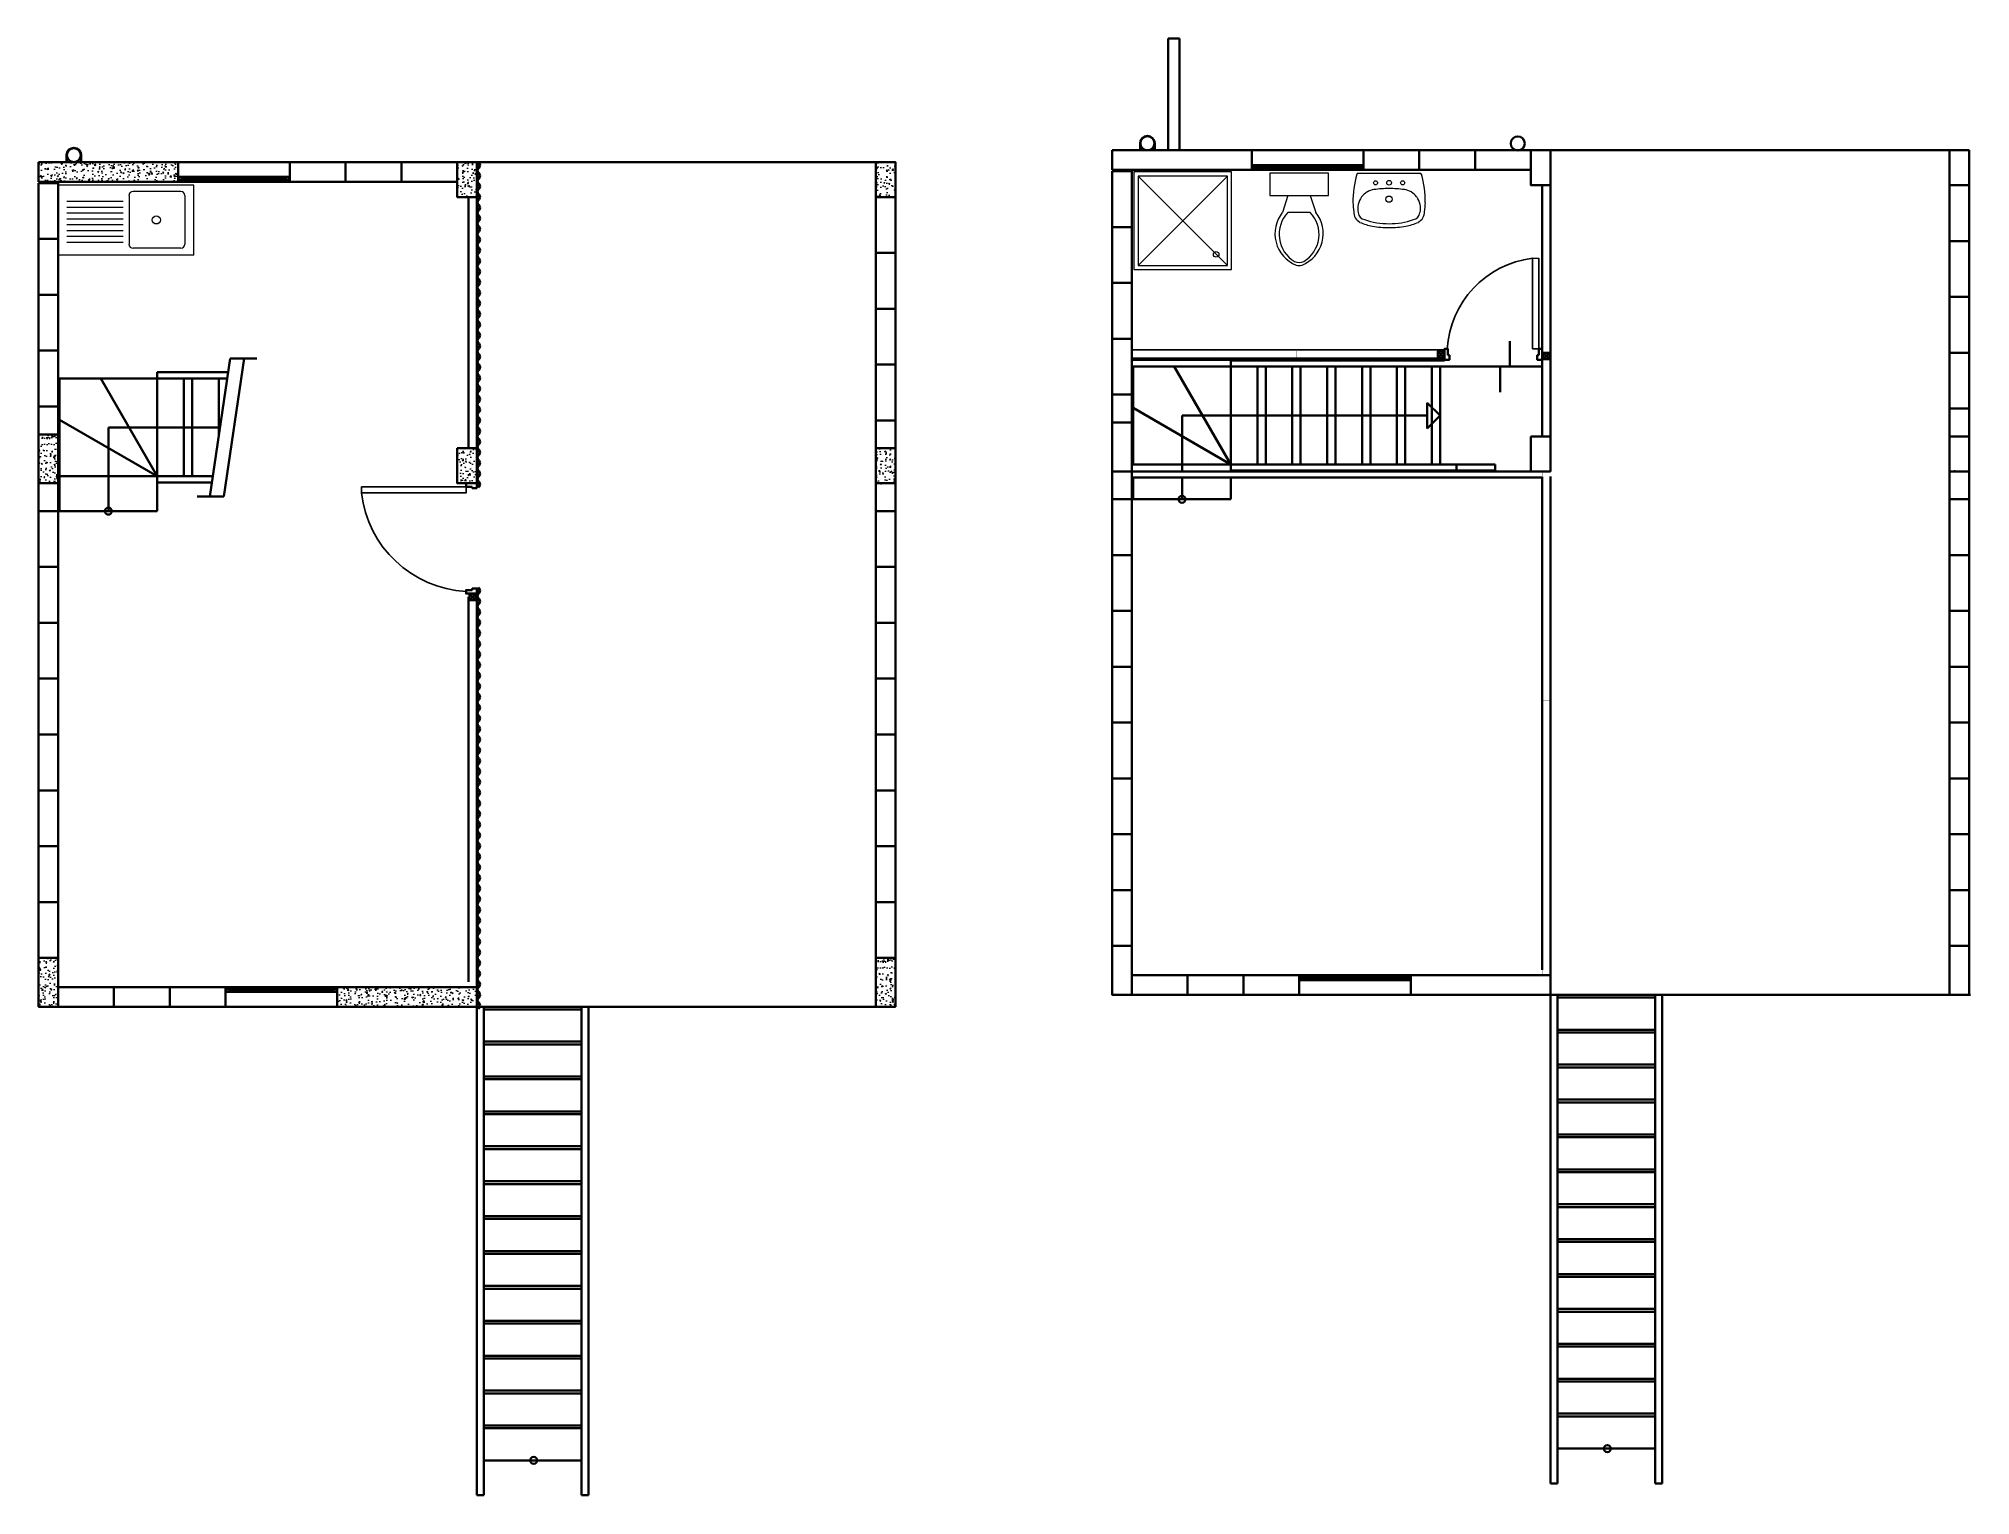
# Model space of a CAD drawing. Header units: millimetres. Extents: x 751.5 to 765.3, y 507.5 to 518.
import ezdxf

# ---------------------------------------------------------------- set-up
doc = ezdxf.new("R2010")
doc.units = ezdxf.units.MM
for name, color, linetype, lineweight in [('A-DOOR-FULL', 4, 'Continuous', 25), ('A-FLOR-LEVL', 7, 'Continuous', 35), ('A-FLOR-PATT', 8, 'Continuous', 18), ('A-FURN', 8, 'Continuous', 18), ('A-GLAZ-FULL', 4, 'Continuous', 25), ('A-WALL-FULL', 7, 'Continuous', 35)]:
    doc.layers.add(name, color=color, linetype=linetype, lineweight=lineweight)
pattern_1 = [(50, (784.907916, 598.166724), (0.091092334, -0.00796954), [0.009525, -0.104775]), (355, (784.90792, 598.16672), (-0.01762141, 0.09552832), [0.00762, -0.08382]), (100.451, (784.91551, 598.16606), (0.07347125, 0.08755834), [0.008095, -0.089045]), (46.1842, (784.90792, 598.19212), (0.13553952, -0.02102116), [0.0142875, -0.1571625]), (96.6356, (784.91921, 598.19037), (0.11870212, 0.12371278), [0.0121425, -0.1335675]), (351.184, (784.90792, 598.19212), (0.1187023, 0.12371256), [0.01143, -0.12573]), (21, (784.920616, 598.185774), (0.07580744, -0.05113276), [0.009525, -0.104775]), (326, (784.92062, 598.18577), (0.03090101, 0.09209398), [0.00762, -0.08382]), (71.4514, (784.92693, 598.18151), (0.106708245, 0.04096143), [0.008095, -0.089045]), (37.5, (784.907916, 598.166724), (0.001544302, 0.04227752), [0, -0.082804, 0, -0.08509, 0, -0.0841375]), (7.5, (784.907916, 598.166724), (0.033409831, 0.050090287), [0, -0.048514, 0, -0.080899, 0, -0.0320675]), (327.5, (784.879595, 598.166724), (0.067795298, -0.002864372), [0, -0.03175, 0, -0.09906, 0, -0.131445]), (317.5, (784.866895, 598.166724), (0.07406459, 0.012713246), [0, -0.041275, 0, -0.065786, 0, -0.093345])]

msp = doc.modelspace()

# ---------------------------------------------------------------- hatches: boundary and pattern name
at = {"layer": 'A-FLOR-PATT'}
h = msp.add_hatch(dxfattribs=at)
h.set_pattern_fill('AR-CONC', color=256, scale=0.0005, style=0)
h.set_pattern_definition(pattern_1)
h.paths.add_polyline_path([(751.493, 517.066), (751.493, 516.926), (752.493, 516.926), (752.493, 517.062, 0.366815), (752.462, 517.056), (752.458, 517.059, -0.089578), (752.466, 517.066)])
h = msp.add_hatch(dxfattribs=at)
h.set_pattern_fill('AR-CONC', color=256, scale=0.0005, style=0)
h.set_pattern_definition([(50, (784.902916, 598.166724), (0.091092334, -0.00796954), [0.009525, -0.104775]), (355, (784.90292, 598.16672), (-0.01762141, 0.09552832), [0.00762, -0.08382]), (100.451, (784.91051, 598.16606), (0.07347125, 0.08755834), [0.008095, -0.089045]), (46.1842, (784.90292, 598.19212), (0.13553952, -0.02102116), [0.0142875, -0.1571625]), (96.6356, (784.91421, 598.19037), (0.11870212, 0.12371278), [0.0121425, -0.1335675]), (351.184, (784.90292, 598.19212), (0.1187023, 0.12371256), [0.01143, -0.12573]), (21, (784.915616, 598.185774), (0.07580744, -0.05113276), [0.009525, -0.104775]), (326, (784.91562, 598.18577), (0.03090101, 0.09209398), [0.00762, -0.08382]), (71.4514, (784.92193, 598.18151), (0.106708245, 0.04096143), [0.008095, -0.089045]), (37.5, (784.902916, 598.166724), (0.001544302, 0.04227752), [0, -0.082804, 0, -0.08509, 0, -0.0841375]), (7.5, (784.902916, 598.166724), (0.033409831, 0.050090287), [0, -0.048514, 0, -0.080899, 0, -0.0320675]), (327.5, (784.874595, 598.166724), (0.067795298, -0.002864372), [0, -0.03175, 0, -0.09906, 0, -0.131445]), (317.5, (784.861895, 598.166724), (0.07406459, 0.012713246), [0, -0.041275, 0, -0.065786, 0, -0.093345])])
h.paths.add_polyline_path([(754.633, 517.066), (754.493, 517.066), (754.493, 516.816), (754.633, 516.816)])
h = msp.add_hatch(dxfattribs=at)
h.set_pattern_fill('AR-CONC', color=256, scale=0.0005, style=0)
h.set_pattern_definition([(50, (784.897916, 598.166724), (0.091092334, -0.00796954), [0.009525, -0.104775]), (355, (784.89792, 598.16672), (-0.01762141, 0.09552832), [0.00762, -0.08382]), (100.451, (784.90551, 598.16606), (0.07347125, 0.08755834), [0.008095, -0.089045]), (46.1842, (784.89792, 598.19212), (0.13553952, -0.02102116), [0.0142875, -0.1571625]), (96.6356, (784.90921, 598.19037), (0.11870212, 0.12371278), [0.0121425, -0.1335675]), (351.184, (784.89792, 598.19212), (0.1187023, 0.12371256), [0.01143, -0.12573]), (21, (784.910616, 598.185774), (0.07580744, -0.05113276), [0.009525, -0.104775]), (326, (784.91062, 598.18577), (0.03090101, 0.09209398), [0.00762, -0.08382]), (71.4514, (784.91693, 598.18151), (0.106708245, 0.04096143), [0.008095, -0.089045]), (37.5, (784.897916, 598.166724), (0.001544302, 0.04227752), [0, -0.082804, 0, -0.08509, 0, -0.0841375]), (7.5, (784.897916, 598.166724), (0.033409831, 0.050090287), [0, -0.048514, 0, -0.080899, 0, -0.0320675]), (327.5, (784.869595, 598.166724), (0.067795298, -0.002864372), [0, -0.03175, 0, -0.09906, 0, -0.131445]), (317.5, (784.856895, 598.166724), (0.07406459, 0.012713246), [0, -0.041275, 0, -0.065786, 0, -0.093345])])
h.paths.add_polyline_path([(757.493, 516.816), (757.633, 516.816), (757.633, 517.066), (757.493, 517.066)])
for points in [[(760.203, 517.044), (760.203, 517.047), (760.186, 517.047), (760.186, 517.021), (760.203, 517.021), (760.203, 517.023), (760.188, 517.023), (760.188, 517.044)], [(760.186, 517.047), (760.186, 517.021), (760.203, 517.021), (760.203, 517.023), (760.188, 517.023), (760.188, 517.044), (760.203, 517.044), (760.203, 517.047)], [(760.186, 517.047), (760.186, 517.021), (760.203, 517.021), (760.203, 517.023), (760.188, 517.023), (760.188, 517.044), (760.203, 517.044), (760.203, 517.047)], [(760.186, 517.047), (760.186, 517.021), (760.203, 517.021), (760.203, 517.023), (760.188, 517.023), (760.188, 517.044), (760.203, 517.044), (760.203, 517.047)], [(760.97, 517.044), (760.97, 517.047), (760.987, 517.047), (760.987, 517.021), (760.97, 517.021), (760.97, 517.023), (760.984, 517.023), (760.984, 517.044)], [(760.986, 517.047), (760.986, 517.021), (760.97, 517.021), (760.97, 517.023), (760.984, 517.023), (760.984, 517.044), (760.97, 517.044), (760.97, 517.047)], [(760.986, 517.047), (760.986, 517.021), (760.97, 517.021), (760.97, 517.023), (760.984, 517.023), (760.984, 517.044), (760.97, 517.044), (760.97, 517.047)], [(760.986, 517.047), (760.986, 517.021), (760.97, 517.021), (760.97, 517.023), (760.984, 517.023), (760.984, 517.044), (760.97, 517.044), (760.97, 517.047)], [(752.493, 516.962), (752.493, 516.936), (752.509, 516.936), (752.509, 516.938), (752.495, 516.938), (752.495, 516.96), (752.509, 516.96), (752.509, 516.962)], [(752.493, 516.962), (752.493, 516.936), (752.509, 516.936), (752.509, 516.938), (752.495, 516.938), (752.495, 516.96), (752.509, 516.96), (752.509, 516.962)], [(752.493, 516.962), (752.493, 516.936), (752.509, 516.936), (752.509, 516.938), (752.495, 516.938), (752.495, 516.96), (752.509, 516.96), (752.509, 516.962)], [(752.509, 516.96), (752.509, 516.962), (752.493, 516.962), (752.493, 516.936), (752.509, 516.936), (752.509, 516.938), (752.495, 516.938), (752.495, 516.96)], [(753.293, 516.962), (753.293, 516.936), (753.277, 516.936), (753.277, 516.938), (753.291, 516.938), (753.291, 516.96), (753.277, 516.96), (753.277, 516.962)], [(753.293, 516.962), (753.293, 516.936), (753.277, 516.936), (753.277, 516.938), (753.291, 516.938), (753.291, 516.96), (753.277, 516.96), (753.277, 516.962)], [(753.293, 516.962), (753.293, 516.936), (753.277, 516.936), (753.277, 516.938), (753.291, 516.938), (753.291, 516.96), (753.277, 516.96), (753.277, 516.962)], [(753.277, 516.96), (753.277, 516.962), (753.293, 516.962), (753.293, 516.936), (753.277, 516.936), (753.277, 516.938), (753.291, 516.938), (753.291, 516.96)], [(760.543, 511.207), (760.543, 511.204), (760.527, 511.204), (760.527, 511.231), (760.543, 511.231), (760.543, 511.228), (760.529, 511.228), (760.529, 511.207)], [(761.311, 511.207), (761.311, 511.204), (761.328, 511.204), (761.328, 511.231), (761.311, 511.231), (761.311, 511.228), (761.326, 511.228), (761.326, 511.207)], [(752.85, 511.122), (752.85, 511.12), (752.833, 511.12), (752.833, 511.146), (752.85, 511.146), (752.85, 511.143), (752.836, 511.143), (752.836, 511.122)], [(753.618, 511.122), (753.618, 511.12), (753.635, 511.12), (753.635, 511.146), (753.618, 511.146), (753.618, 511.143), (753.632, 511.143), (753.632, 511.122)]]:
    msp.add_hatch(color=256, dxfattribs=at).paths.add_polyline_path(points)
h = msp.add_hatch(dxfattribs=at)
h.set_pattern_fill('AR-CONC', color=256, scale=0.0005, style=0)
h.set_pattern_definition(pattern_1)
h.paths.add_polyline_path([(751.633, 515.116), (751.493, 515.116), (751.493, 514.766), (751.633, 514.766)])
h = msp.add_hatch(dxfattribs=at)
h.set_pattern_fill('AR-CONC', color=256, scale=0.0005, style=0)
h.set_pattern_definition([(50, (784.902916, 598.166724), (0.091092334, -0.00796954), [0.009525, -0.104775]), (355, (784.90292, 598.16672), (-0.01762141, 0.09552832), [0.00762, -0.08382]), (100.451, (784.91051, 598.16606), (0.07347125, 0.08755834), [0.008095, -0.089045]), (46.1842, (784.90292, 598.19212), (0.13553952, -0.02102116), [0.0142875, -0.1571625]), (96.6356, (784.91421, 598.19037), (0.11870212, 0.12371278), [0.0121425, -0.1335675]), (351.184, (784.90292, 598.19212), (0.1187023, 0.12371256), [0.01143, -0.12573]), (21, (784.915616, 598.185774), (0.07580744, -0.05113276), [0.009525, -0.104775]), (326, (784.91562, 598.18577), (0.03090101, 0.09209398), [0.00762, -0.08382]), (71.4514, (784.92193, 598.18151), (0.106708245, 0.04096143), [0.008095, -0.089045]), (37.5, (784.902916, 598.166724), (0.001544302, 0.04227752), [0, -0.082804, 0, -0.08509, 0, -0.0841375]), (7.5, (784.902916, 598.166724), (0.033409831, 0.050090287), [0, -0.048514, 0, -0.080899, 0, -0.0320675]), (327.5, (784.874595, 598.166724), (0.067795298, -0.002864372), [0, -0.03175, 0, -0.09906, 0, -0.131445]), (317.5, (784.861895, 598.166724), (0.07406459, 0.012713246), [0, -0.041275, 0, -0.065786, 0, -0.093345])])
h.paths.add_polyline_path([(754.633, 515.016), (754.493, 515.016), (754.493, 514.766), (754.633, 514.766)])
h = msp.add_hatch(dxfattribs=at)
h.set_pattern_fill('AR-CONC', color=256, scale=0.0005, style=0)
h.set_pattern_definition([(50, (784.897916, 598.166724), (0.091092334, -0.00796954), [0.009525, -0.104775]), (355, (784.89792, 598.16672), (-0.01762141, 0.09552832), [0.00762, -0.08382]), (100.451, (784.90551, 598.16606), (0.07347125, 0.08755834), [0.008095, -0.089045]), (46.1842, (784.89792, 598.19212), (0.13553952, -0.02102116), [0.0142875, -0.1571625]), (96.6356, (784.90921, 598.19037), (0.11870212, 0.12371278), [0.0121425, -0.1335675]), (351.184, (784.89792, 598.19212), (0.1187023, 0.12371256), [0.01143, -0.12573]), (21, (784.910616, 598.185774), (0.07580744, -0.05113276), [0.009525, -0.104775]), (326, (784.91062, 598.18577), (0.03090101, 0.09209398), [0.00762, -0.08382]), (71.4514, (784.91693, 598.18151), (0.106708245, 0.04096143), [0.008095, -0.089045]), (37.5, (784.897916, 598.166724), (0.001544302, 0.04227752), [0, -0.082804, 0, -0.08509, 0, -0.0841375]), (7.5, (784.897916, 598.166724), (0.033409831, 0.050090287), [0, -0.048514, 0, -0.080899, 0, -0.0320675]), (327.5, (784.869595, 598.166724), (0.067795298, -0.002864372), [0, -0.03175, 0, -0.09906, 0, -0.131445]), (317.5, (784.856895, 598.166724), (0.07406459, 0.012713246), [0, -0.041275, 0, -0.065786, 0, -0.093345])])
h.paths.add_polyline_path([(757.493, 514.766), (757.633, 514.766), (757.633, 515.016), (757.493, 515.016)])
h = msp.add_hatch(dxfattribs=at)
h.set_pattern_fill('AR-CONC', color=256, scale=0.0005, style=0)
h.set_pattern_definition(pattern_1)
h.paths.add_polyline_path([(751.493, 511.016), (751.633, 511.016), (751.633, 511.366), (751.493, 511.366)])
h = msp.add_hatch(dxfattribs=at)
h.set_pattern_fill('AR-CONC', color=256, scale=0.0005, style=0)
h.set_pattern_definition([(50, (790.897916, 594.416724), (0.091092334, -0.00796954), [0.009525, -0.104775]), (355, (790.89792, 594.41672), (-0.01762141, 0.09552832), [0.00762, -0.08382]), (100.451, (790.90551, 594.41606), (0.07347125, 0.08755834), [0.008095, -0.089045]), (46.1842, (790.89792, 594.44212), (0.13553952, -0.02102116), [0.0142875, -0.1571625]), (96.6356, (790.90921, 594.44037), (0.11870212, 0.12371278), [0.0121425, -0.1335675]), (351.184, (790.89792, 594.44212), (0.1187023, 0.12371256), [0.01143, -0.12573]), (21, (790.910616, 594.435774), (0.07580744, -0.05113276), [0.009525, -0.104775]), (326, (790.91062, 594.43577), (0.03090101, 0.09209398), [0.00762, -0.08382]), (71.4514, (790.91693, 594.43151), (0.106708245, 0.04096143), [0.008095, -0.089045]), (37.5, (790.897916, 594.416724), (0.001544302, 0.04227752), [0, -0.082804, 0, -0.08509, 0, -0.0841375]), (7.5, (790.897916, 594.416724), (0.033409831, 0.050090287), [0, -0.048514, 0, -0.080899, 0, -0.0320675]), (327.5, (790.869595, 594.416724), (0.067795298, -0.002864372), [0, -0.03175, 0, -0.09906, 0, -0.131445]), (317.5, (790.856895, 594.416724), (0.07406459, 0.012713246), [0, -0.041275, 0, -0.065786, 0, -0.093345])])
h.paths.add_polyline_path([(757.633, 511.366), (757.493, 511.366), (757.493, 511.016), (757.633, 511.016)])
h = msp.add_hatch(dxfattribs=at)
h.set_pattern_fill('AR-CONC', color=256, scale=0.0005, style=0)
h.set_pattern_definition([(50, (787.097916, 598.166724), (0.091092334, -0.00796954), [0.009525, -0.104775]), (355, (787.09792, 598.16672), (-0.01762141, 0.09552832), [0.00762, -0.08382]), (100.451, (787.10551, 598.16606), (0.07347125, 0.08755834), [0.008095, -0.089045]), (46.1842, (787.09792, 598.19212), (0.13553952, -0.02102116), [0.0142875, -0.1571625]), (96.6356, (787.10921, 598.19037), (0.11870212, 0.12371278), [0.0121425, -0.1335675]), (351.184, (787.09792, 598.19212), (0.1187023, 0.12371256), [0.01143, -0.12573]), (21, (787.110616, 598.185774), (0.07580744, -0.05113276), [0.009525, -0.104775]), (326, (787.11062, 598.18577), (0.03090101, 0.09209398), [0.00762, -0.08382]), (71.4514, (787.11693, 598.18151), (0.106708245, 0.04096143), [0.008095, -0.089045]), (37.5, (787.097916, 598.166724), (0.001544302, 0.04227752), [0, -0.082804, 0, -0.08509, 0, -0.0841375]), (7.5, (787.097916, 598.166724), (0.033409831, 0.050090287), [0, -0.048514, 0, -0.080899, 0, -0.0320675]), (327.5, (787.069595, 598.166724), (0.067795298, -0.002864372), [0, -0.03175, 0, -0.09906, 0, -0.131445]), (317.5, (787.056895, 598.166724), (0.07406459, 0.012713246), [0, -0.041275, 0, -0.065786, 0, -0.093345])])
h.paths.add_polyline_path([(753.633, 511.156), (753.633, 511.016), (754.633, 511.016), (754.633, 511.156)])

# ---------------------------------------------------------------- linework, layer by layer
at = {"layer": 'A-DOOR-FULL'}
for p, q in [((762.198, 515.728), (762.198, 516.378)), ((762.243, 516.378), (762.243, 515.728)), ((762.243, 515.728), (762.198, 515.728)), ((762.198, 515.728), (762.243, 515.728))]:
    msp.add_line(p, q, dxfattribs=at)
msp.add_lwpolyline([(761.568, 515.721), (759.327, 515.721)], dxfattribs=at)
msp.add_lwpolyline([(753.806, 514.741), (754.556, 514.741), (754.556, 514.696), (753.806, 514.696)], close=True, dxfattribs=at)
for centre, radius, start, end in [((762.282, 515.686), 0.696, 96.9328, 176.6102), ((754.599, 514.788), 0.798, 186.6363, 266.9067)]:
    msp.add_arc(centre, radius, start, end, dxfattribs=at)
at = {"layer": 'A-FLOR-LEVL'}
for p, q in [((760.987, 517.151), (760.187, 517.151)), ((760.187, 517.011), (760.987, 517.011)), ((759.632, 515.601), (759.337, 515.601)), ((759.337, 515.305), (759.337, 515.601)), ((759.337, 515.305), (759.337, 515.601)), ((760.037, 515.601), (759.632, 515.601)), ((760.037, 514.901), (759.632, 515.601)), ((760.037, 515.601), (760.037, 515.646)), ((761.568, 515.646), (760.037, 515.646)), ((760.037, 515.601), (760.037, 515.646)), ((761.506, 515.601), (760.037, 515.601)), ((760.037, 514.856), (760.037, 515.601)), ((760.227, 514.901), (760.227, 515.601)), ((760.287, 514.901), (760.287, 515.601)), ((760.477, 514.901), (760.477, 515.601)), ((760.537, 514.901), (760.537, 515.601)), ((760.727, 514.901), (760.727, 515.601)), ((760.787, 514.901), (760.787, 515.601)), ((760.977, 514.901), (760.977, 515.601)), ((761.037, 514.901), (761.037, 515.601)), ((761.227, 514.901), (761.227, 515.601)), ((761.287, 514.901), (761.287, 515.601)), ((761.477, 514.901), (761.477, 515.601)), ((761.506, 515.601), (761.553, 515.601)), ((761.537, 514.901), (761.537, 515.601)), ((751.643, 515.471), (751.643, 515.516)), ((751.939, 515.516), (751.643, 515.516)), ((751.643, 515.22), (751.643, 515.516)), ((752.343, 515.516), (751.939, 515.516)), ((752.343, 514.816), (751.939, 515.516)), ((752.343, 514.816), (752.343, 515.516)), ((752.533, 514.816), (752.533, 515.516)), ((752.594, 514.816), (752.594, 515.516)), ((752.784, 515.108), (752.784, 515.516)), ((759.337, 514.901), (759.337, 515.305)), ((759.337, 514.901), (759.337, 515.305)), ((760.037, 514.901), (759.337, 515.305)), ((759.687, 515.251), (761.444, 515.251)), ((759.687, 515.251), (759.687, 514.851)), ((761.444, 515.158), (761.444, 515.343)), ((761.537, 515.251), (761.444, 515.343)), ((761.537, 515.251), (761.444, 515.158)), ((752.343, 514.816), (751.643, 515.22)), ((751.643, 514.816), (751.643, 515.22)), ((751.993, 515.166), (752.793, 515.166)), ((751.993, 515.166), (751.993, 514.566)), ((760.037, 514.901), (759.337, 514.901)), ((760.037, 514.901), (761.93, 514.901)), ((761.93, 514.856), (760.037, 514.856)), ((761.653, 514.856), (761.653, 514.901)), ((761.93, 514.901), (761.93, 514.856)), ((752.343, 514.816), (751.643, 514.816)), ((759.337, 514.806), (759.337, 514.651)), ((759.687, 514.806), (759.687, 514.651)), ((760.037, 514.806), (760.037, 514.651)), ((760.037, 514.651), (759.337, 514.651)), ((760.527, 511.241), (761.327, 511.241)), ((761.327, 511.101), (760.527, 511.101)), ((763.137, 511.101), (762.327, 511.101)), ((762.327, 507.601), (762.327, 511.101)), ((763.187, 511.101), (762.337, 511.101)), ((763.187, 511.101), (762.337, 511.101)), ((763.137, 511.101), (762.337, 511.101)), ((762.377, 507.601), (762.377, 511.101)), ((763.077, 507.601), (763.077, 511.101)), ((763.127, 507.601), (763.127, 511.101)), ((754.633, 507.516), (754.633, 511.016)), ((755.443, 511.016), (754.643, 511.016)), ((757.633, 511.016), (754.643, 511.016)), ((754.683, 507.516), (754.683, 511.016)), ((754.683, 510.996), (755.383, 510.996)), ((755.383, 507.516), (755.383, 511.016)), ((755.433, 507.516), (755.433, 511.016)), ((762.377, 511.081), (763.077, 511.081)), ((763.077, 510.851), (762.377, 510.851)), ((763.077, 510.831), (762.377, 510.831)), ((755.383, 510.766), (754.683, 510.766)), ((755.383, 510.746), (754.683, 510.746)), ((763.077, 510.601), (762.377, 510.601)), ((763.077, 510.581), (762.377, 510.581)), ((755.383, 510.516), (754.683, 510.516)), ((755.383, 510.496), (754.683, 510.496)), ((755.383, 510.266), (754.683, 510.266)), ((763.077, 510.351), (762.377, 510.351)), ((763.077, 510.331), (762.377, 510.331)), ((755.383, 510.246), (754.683, 510.246)), ((755.383, 510.016), (754.683, 510.016)), ((755.383, 509.996), (754.683, 509.996)), ((763.077, 510.101), (762.377, 510.101)), ((763.077, 510.081), (762.377, 510.081)), ((763.077, 509.851), (762.377, 509.851)), ((755.383, 509.766), (754.683, 509.766)), ((755.383, 509.746), (754.683, 509.746)), ((763.077, 509.831), (762.377, 509.831)), ((763.077, 509.601), (762.377, 509.601)), ((763.077, 509.581), (762.377, 509.581)), ((755.383, 509.516), (754.683, 509.516)), ((755.383, 509.496), (754.683, 509.496)), ((763.077, 509.351), (762.377, 509.351)), ((763.077, 509.331), (762.377, 509.331)), ((755.383, 509.266), (754.683, 509.266)), ((755.383, 509.246), (754.683, 509.246)), ((755.383, 509.016), (754.683, 509.016)), ((763.077, 509.101), (762.377, 509.101)), ((763.077, 509.081), (762.377, 509.081)), ((755.383, 508.996), (754.683, 508.996)), ((755.383, 508.766), (754.683, 508.766)), ((755.383, 508.746), (754.683, 508.746)), ((763.077, 508.851), (762.377, 508.851)), ((763.077, 508.831), (762.377, 508.831)), ((763.077, 508.601), (762.377, 508.601)), ((755.383, 508.516), (754.683, 508.516)), ((755.383, 508.496), (754.683, 508.496)), ((763.077, 508.581), (762.377, 508.581)), ((763.077, 508.351), (762.377, 508.351)), ((763.077, 508.331), (762.377, 508.331)), ((763.077, 508.331), (762.377, 508.331)), ((755.383, 508.266), (754.683, 508.266)), ((755.383, 508.246), (754.683, 508.246)), ((755.383, 508.246), (754.683, 508.246)), ((763.077, 508.101), (762.377, 508.101)), ((763.077, 508.081), (762.377, 508.081)), ((755.383, 508.016), (754.683, 508.016)), ((755.383, 507.996), (754.683, 507.996)), ((763.077, 507.851), (762.377, 507.851)), ((755.383, 507.766), (754.683, 507.766)), ((754.683, 507.516), (754.633, 507.516)), ((755.433, 507.516), (755.383, 507.516)), ((762.377, 507.601), (762.327, 507.601)), ((763.127, 507.601), (763.077, 507.601))]:
    msp.add_line(p, q, dxfattribs=at)
for points in [[(761.548, 515.66), (759.327, 515.66)], [(761.568, 515.651), (759.327, 515.651)]]:
    msp.add_lwpolyline(points, dxfattribs=at)
for centre in [(751.993, 514.566), (759.687, 514.651), (755.041, 507.766), (762.735, 507.851)]:
    msp.add_circle(centre, 0.025, dxfattribs=at)
at = {"layer": 'A-FURN'}
for p, q in [((760.012, 516.966), (759.372, 516.326)), ((760.012, 516.326), (759.372, 516.966)), ((760.948, 516.986), (761.394, 516.986)), ((752.605, 516.9), (751.633, 516.9)), ((752.099, 516.784), (751.696, 516.784)), ((752.141, 516.827), (752.141, 516.478)), ((752.605, 516.4), (752.605, 516.9)), ((760.446, 516.826), (760.406, 516.706)), ((760.606, 516.826), (760.646, 516.706)), ((752.099, 516.742), (751.696, 516.742)), ((752.099, 516.7), (751.696, 516.7)), ((752.099, 516.658), (751.696, 516.658)), ((760.606, 516.706), (760.446, 516.706)), ((752.099, 516.616), (751.696, 516.616)), ((752.099, 516.575), (751.696, 516.575)), ((752.099, 516.533), (751.696, 516.533)), ((752.099, 516.491), (751.696, 516.491)), ((762.191, 516.378), (762.236, 516.378)), ((762.198, 516.378), (762.243, 516.378))]:
    msp.add_line(p, q, dxfattribs=at)
for points in [[(760.042, 516.996), (759.342, 516.996), (759.342, 516.296), (760.042, 516.296)], [(760.012, 516.966), (759.372, 516.966), (759.372, 516.326), (760.012, 516.326)], [(760.736, 516.826), (760.736, 516.986), (760.316, 516.986), (760.316, 516.826)]]:
    msp.add_lwpolyline(points, close=True, dxfattribs=at)
for points in [[(752.512, 516.856), (752.17, 516.856)], [(752.541, 516.827), (752.541, 516.478)], [(752.605, 516.4), (751.633, 516.4)], [(752.512, 516.449), (752.17, 516.449)]]:
    msp.add_lwpolyline(points, dxfattribs=at)
for centre, radius in [((761.074, 516.918), 0.0146), ((761.171, 516.918), 0.017), ((761.268, 516.918), 0.0146), ((761.171, 516.801), 0.0224), ((752.337, 516.652), 0.0291), ((759.932, 516.405), 0.02)]:
    msp.add_circle(centre, radius, dxfattribs=at)
for centre, radius, start, end in [((761.652, 516.781), 0.74, 164.5103, 180.4252), ((760.948, 516.976), 0.00927, 86.848, 167.0369), ((761.394, 516.976), 0.00927, 12.9631, 93.152), ((760.69, 516.781), 0.74, 359.5748, 15.4897), ((752.17, 516.827), 0.0291, 90, 180), ((752.512, 516.827), 0.0291, 360, 90), ((761.789, 516.822), 0.878, 183.0612, 187.2669), ((761.086, 516.734), 0.139, 143.6903, 192.3187), ((761.083, 516.737), 0.135, 121.4665, 143.8019), ((761.09, 516.714), 0.158, 100.0043, 119.2699), ((761.175, 516.061), 0.816, 90.2876, 97.9576), ((761.167, 516.061), 0.816, 82.0424, 89.7124), ((761.24, 516.66), 0.214, 65.0007, 79.1107), ((761.259, 516.737), 0.135, 36.1981, 58.5335), ((761.257, 516.734), 0.139, 347.6813, 36.3097), ((760.554, 516.822), 0.878, 352.7331, 356.9388), ((760.596, 516.554), 0.243, 141.4691, 247.9714), ((760.61, 516.549), 0.227, 136.3677, 238.9468), ((760.456, 516.554), 0.243, 292.0284, 38.5307), ((760.442, 516.549), 0.227, 301.053, 43.6321), ((760.999, 516.708), 0.0812, 177.3697, 242.4773), ((761.009, 516.712), 0.0597, 187.2234, 256.6972), ((761.134, 517.046), 0.446, 247.2254, 259.3601), ((761.168, 517.153), 0.528, 250.9575, 270.3518), ((761.174, 517.153), 0.528, 269.6482, 289.0425), ((761.208, 517.046), 0.446, 280.6399, 292.7746), ((761.333, 516.712), 0.0597, 283.3028, 352.7766), ((761.343, 516.708), 0.0812, 297.5227, 2.6303), ((761.162, 517.133), 0.536, 258.1274, 270.9856), ((761.18, 517.133), 0.536, 269.0144, 281.8726), ((752.17, 516.478), 0.0291, 180, 270), ((752.512, 516.478), 0.0291, 270, 360), ((760.526, 516.428), 0.08, 245.7318, 294.2682), ((760.526, 516.406), 0.08, 254.8605, 285.1395)]:
    msp.add_arc(centre, radius, start, end, dxfattribs=at)
at = {"layer": 'A-GLAZ-FULL'}
for p, q in [((760.186, 517.047), (760.987, 517.047)), ((760.203, 517.047), (760.186, 517.047)), ((760.188, 517.023), (760.188, 517.044)), ((760.203, 517.044), (760.203, 517.047)), ((760.978, 517.044), (760.978, 517.047)), ((760.984, 517.044), (760.984, 517.023)), ((760.987, 517.047), (760.987, 517.021)), ((752.493, 516.962), (753.293, 516.962)), ((752.509, 516.962), (752.493, 516.962)), ((752.493, 516.936), (753.285, 516.936)), ((752.495, 516.938), (752.495, 516.96)), ((752.509, 516.938), (752.495, 516.938)), ((752.499, 516.956), (752.529, 516.956)), ((752.499, 516.942), (752.499, 516.956)), ((752.499, 516.942), (752.529, 516.942)), ((752.509, 516.96), (752.509, 516.962)), ((752.509, 516.936), (752.509, 516.938)), ((752.519, 516.946), (752.519, 516.951)), ((752.519, 516.951), (753.267, 516.951)), ((752.519, 516.946), (753.267, 516.946)), ((752.529, 516.951), (752.529, 516.956)), ((752.529, 516.942), (752.529, 516.946)), ((753.257, 516.951), (753.257, 516.956)), ((753.287, 516.956), (753.257, 516.956)), ((753.257, 516.942), (753.257, 516.946)), ((753.287, 516.942), (753.257, 516.942)), ((753.267, 516.951), (753.267, 516.946)), ((753.285, 516.96), (753.285, 516.962)), ((753.285, 516.936), (753.285, 516.938)), ((753.285, 516.938), (753.291, 516.938)), ((753.287, 516.942), (753.287, 516.956)), ((753.291, 516.96), (753.291, 516.938)), ((753.293, 516.962), (753.293, 516.936)), ((760.186, 517.021), (760.978, 517.021)), ((760.203, 517.023), (760.188, 517.023)), ((760.193, 517.027), (760.193, 517.04)), ((760.193, 517.04), (760.222, 517.04)), ((760.193, 517.027), (760.222, 517.027)), ((760.203, 517.021), (760.203, 517.023)), ((760.212, 517.036), (760.961, 517.036)), ((760.212, 517.031), (760.212, 517.036)), ((760.212, 517.031), (760.961, 517.031)), ((760.222, 517.036), (760.222, 517.04)), ((760.222, 517.027), (760.222, 517.031)), ((760.98, 517.04), (760.951, 517.04)), ((760.951, 517.036), (760.951, 517.04)), ((760.951, 517.027), (760.951, 517.031)), ((760.98, 517.027), (760.951, 517.027)), ((760.961, 517.036), (760.961, 517.031)), ((760.978, 517.021), (760.978, 517.023)), ((760.978, 517.023), (760.984, 517.023)), ((760.98, 517.027), (760.98, 517.04)), ((761.328, 511.231), (760.527, 511.231)), ((760.527, 511.204), (760.527, 511.231)), ((760.535, 511.231), (760.535, 511.228)), ((761.311, 511.231), (761.311, 511.228)), ((753.635, 511.146), (752.833, 511.146)), ((752.833, 511.12), (752.833, 511.146)), ((753.635, 511.12), (752.833, 511.12)), ((752.836, 511.122), (752.836, 511.143)), ((752.842, 511.143), (752.836, 511.143)), ((752.84, 511.139), (752.869, 511.139)), ((752.84, 511.139), (752.84, 511.126)), ((752.84, 511.126), (752.869, 511.126)), ((752.842, 511.146), (752.842, 511.143)), ((752.842, 511.122), (752.842, 511.12)), ((753.609, 511.135), (752.859, 511.135)), ((752.859, 511.13), (752.859, 511.135)), ((753.609, 511.13), (752.859, 511.13)), ((752.869, 511.139), (752.869, 511.135)), ((752.869, 511.13), (752.869, 511.126)), ((753.628, 511.139), (753.599, 511.139)), ((753.599, 511.139), (753.599, 511.135)), ((753.599, 511.13), (753.599, 511.126)), ((753.628, 511.126), (753.599, 511.126)), ((753.609, 511.135), (753.609, 511.13)), ((753.618, 511.146), (753.618, 511.143)), ((753.618, 511.143), (753.632, 511.143)), ((753.618, 511.122), (753.618, 511.12)), ((753.618, 511.12), (753.635, 511.12)), ((753.628, 511.139), (753.628, 511.126)), ((753.632, 511.143), (753.632, 511.122)), ((761.328, 511.204), (760.527, 511.204)), ((760.529, 511.207), (760.529, 511.228)), ((760.535, 511.228), (760.529, 511.228)), ((760.533, 511.224), (760.562, 511.224)), ((760.533, 511.224), (760.533, 511.211)), ((760.533, 511.211), (760.562, 511.211)), ((760.535, 511.207), (760.535, 511.204)), ((761.302, 511.22), (760.552, 511.22)), ((760.552, 511.215), (760.552, 511.22)), ((761.302, 511.215), (760.552, 511.215)), ((760.562, 511.224), (760.562, 511.22)), ((760.562, 511.215), (760.562, 511.211)), ((761.321, 511.224), (761.292, 511.224)), ((761.292, 511.224), (761.292, 511.22)), ((761.292, 511.215), (761.292, 511.211)), ((761.321, 511.211), (761.292, 511.211)), ((761.302, 511.22), (761.302, 511.215)), ((761.311, 511.228), (761.326, 511.228)), ((761.311, 511.207), (761.311, 511.204)), ((761.311, 511.204), (761.328, 511.204)), ((761.321, 511.224), (761.321, 511.211)), ((761.326, 511.228), (761.326, 511.207))]:
    msp.add_line(p, q, dxfattribs=at)
at = {"layer": 'A-WALL-FULL'}
for p, q in [((759.589, 517.151), (759.589, 517.951)), ((759.589, 517.951), (759.669, 517.951)), ((759.669, 517.951), (759.669, 517.151)), ((759.386, 517.201), (759.386, 517.151)), ((759.386, 517.201), (759.386, 517.151)), ((759.389, 517.201), (759.389, 517.151)), ((759.389, 517.151), (759.389, 517.201)), ((759.389, 517.201), (759.389, 517.151)), ((759.489, 517.201), (759.489, 517.151)), ((759.489, 517.201), (759.489, 517.151)), ((759.489, 517.201), (759.489, 517.151)), ((759.492, 517.201), (759.492, 517.151)), ((759.492, 517.201), (759.492, 517.151)), ((751.693, 517.116), (751.693, 517.066)), ((751.696, 517.116), (751.696, 517.066)), ((751.796, 517.116), (751.796, 517.066)), ((751.799, 517.116), (751.799, 517.066)), ((753.293, 517.066), (752.493, 517.066)), ((753.693, 517.066), (753.293, 517.066)), ((753.293, 517.066), (753.293, 516.926)), ((753.693, 516.926), (753.693, 517.066)), ((754.093, 517.066), (753.693, 517.066)), ((753.693, 517.066), (753.693, 516.926)), ((754.493, 517.066), (754.093, 517.066)), ((754.093, 517.066), (754.093, 516.926)), ((754.093, 516.926), (754.093, 517.066)), ((754.493, 516.926), (754.493, 517.066)), ((757.493, 517.066), (754.633, 517.066)), ((754.642, 517.063), (754.646, 517.067)), ((757.633, 517.066), (757.633, 516.926)), ((761.387, 517.151), (760.987, 517.151)), ((760.987, 517.151), (760.987, 517.011)), ((761.787, 517.151), (761.387, 517.151)), ((761.387, 517.151), (761.387, 517.011)), ((761.387, 517.011), (761.387, 517.151)), ((762.187, 517.151), (761.787, 517.151)), ((761.787, 517.151), (761.787, 517.011)), ((761.787, 517.011), (761.787, 517.151)), ((762.187, 517.011), (762.187, 517.151)), ((765.187, 517.151), (762.327, 517.151)), ((765.327, 517.151), (765.327, 517.011)), ((751.493, 516.916), (751.633, 516.916)), ((751.493, 516.516), (751.493, 516.916)), ((751.493, 516.916), (751.633, 516.916)), ((751.493, 516.516), (751.493, 516.916)), ((751.633, 516.916), (751.633, 516.516)), ((751.633, 516.916), (751.633, 516.516)), ((752.493, 516.926), (753.293, 516.926)), ((753.293, 516.926), (753.693, 516.926)), ((753.693, 516.926), (754.093, 516.926)), ((754.093, 516.926), (754.493, 516.926)), ((759.187, 517.001), (759.327, 517.001)), ((759.187, 516.601), (759.187, 517.001)), ((759.187, 517.001), (759.327, 517.001)), ((759.187, 516.601), (759.187, 517.001)), ((759.327, 517.001), (759.327, 516.601)), ((759.327, 517.001), (759.327, 516.601)), ((760.987, 517.011), (761.387, 517.011)), ((761.387, 517.011), (761.787, 517.011)), ((761.787, 517.011), (762.187, 517.011)), ((754.574, 515.016), (754.574, 516.816)), ((754.633, 515.016), (754.633, 516.816)), ((757.493, 516.816), (757.633, 516.816)), ((757.493, 516.416), (757.493, 516.816)), ((757.633, 516.816), (757.633, 516.416)), ((762.268, 515.101), (762.268, 516.901)), ((762.327, 515.101), (762.327, 516.901)), ((762.327, 515.101), (762.327, 516.901)), ((765.187, 516.901), (765.327, 516.901)), ((765.187, 516.501), (765.187, 516.901)), ((765.327, 516.901), (765.327, 516.501)), ((751.493, 516.516), (751.633, 516.516)), ((751.493, 516.116), (751.493, 516.516)), ((751.633, 516.516), (751.493, 516.516)), ((751.493, 516.516), (751.633, 516.516)), ((751.493, 516.116), (751.493, 516.516)), ((751.633, 516.516), (751.493, 516.516)), ((751.633, 516.516), (751.633, 516.116)), ((751.633, 516.516), (751.633, 516.116)), ((759.327, 516.601), (759.187, 516.601)), ((759.187, 516.601), (759.327, 516.601)), ((759.187, 516.201), (759.187, 516.601)), ((759.327, 516.601), (759.187, 516.601)), ((759.187, 516.601), (759.327, 516.601)), ((759.187, 516.201), (759.187, 516.601)), ((759.327, 516.601), (759.327, 516.201)), ((759.327, 516.601), (759.327, 516.201)), ((765.187, 516.501), (765.327, 516.501)), ((765.187, 516.101), (765.187, 516.501)), ((765.327, 516.501), (765.187, 516.501)), ((765.327, 516.501), (765.327, 516.101)), ((754.642, 516.377), (754.646, 516.381)), ((757.493, 516.416), (757.633, 516.416)), ((757.493, 516.016), (757.493, 516.416)), ((757.633, 516.416), (757.493, 516.416)), ((757.633, 516.416), (757.633, 516.016)), ((751.493, 516.116), (751.633, 516.116)), ((751.493, 515.716), (751.493, 516.116)), ((751.633, 516.116), (751.493, 516.116)), ((751.493, 516.116), (751.633, 516.116)), ((751.493, 515.716), (751.493, 516.116)), ((751.633, 516.116), (751.493, 516.116)), ((751.633, 516.116), (751.633, 515.716)), ((751.633, 516.116), (751.633, 515.716)), ((759.327, 516.201), (759.187, 516.201)), ((759.187, 516.201), (759.327, 516.201)), ((759.187, 515.801), (759.187, 516.201)), ((759.327, 516.201), (759.187, 516.201)), ((759.187, 516.201), (759.327, 516.201)), ((759.187, 515.801), (759.187, 516.201)), ((759.327, 516.201), (759.327, 515.801)), ((759.327, 516.201), (759.327, 515.801)), ((765.187, 516.101), (765.327, 516.101)), ((765.187, 515.701), (765.187, 516.101)), ((765.327, 516.101), (765.187, 516.101)), ((765.327, 516.101), (765.327, 515.701)), ((754.642, 515.958), (754.646, 515.954)), ((757.493, 516.016), (757.633, 516.016)), ((757.493, 515.616), (757.493, 516.016)), ((757.633, 516.016), (757.493, 516.016)), ((757.633, 516.016), (757.633, 515.616)), ((754.642, 515.844), (754.646, 515.848)), ((759.327, 515.801), (759.187, 515.801)), ((759.187, 515.801), (759.327, 515.801)), ((759.187, 515.401), (759.187, 515.801)), ((759.327, 515.801), (759.187, 515.801)), ((759.187, 515.801), (759.327, 515.801)), ((759.187, 515.401), (759.187, 515.801)), ((759.327, 515.801), (759.327, 515.401)), ((759.327, 515.801), (759.327, 515.401)), ((751.493, 515.716), (751.633, 515.716)), ((751.493, 515.316), (751.493, 515.716)), ((751.633, 515.716), (751.493, 515.716)), ((751.493, 515.716), (751.633, 515.716)), ((751.493, 515.316), (751.493, 515.716)), ((751.633, 515.716), (751.493, 515.716)), ((751.633, 515.716), (751.633, 515.316)), ((751.633, 515.716), (751.633, 515.316)), ((761.52, 515.711), (761.565, 515.667)), ((761.52, 515.666), (761.565, 515.711)), ((762.037, 515.783), (762.037, 515.601)), ((762.275, 515.699), (762.32, 515.655)), ((762.275, 515.654), (762.32, 515.699)), ((765.327, 515.701), (765.187, 515.701)), ((765.187, 515.701), (765.327, 515.701)), ((765.187, 515.301), (765.187, 515.701)), ((765.327, 515.701), (765.327, 515.301)), ((752.85, 515.561), (752.343, 515.561)), ((752.343, 515.516), (752.343, 515.561)), ((757.633, 515.616), (757.493, 515.616)), ((757.493, 515.616), (757.633, 515.616)), ((757.493, 515.216), (757.493, 515.616)), ((757.633, 515.616), (757.633, 515.216)), ((761.553, 515.601), (762.268, 515.601)), ((761.968, 515.418), (761.968, 515.601)), ((752.844, 515.516), (752.343, 515.516)), ((759.327, 515.401), (759.187, 515.401)), ((759.187, 515.401), (759.327, 515.401)), ((759.187, 515.201), (759.187, 515.401)), ((759.327, 515.401), (759.187, 515.401)), ((759.327, 515.401), (759.327, 515.201)), ((751.633, 515.316), (751.493, 515.316)), ((751.493, 515.316), (751.633, 515.316)), ((751.493, 515.116), (751.493, 515.316)), ((751.633, 515.316), (751.493, 515.316)), ((751.633, 515.316), (751.633, 515.116)), ((754.642, 515.273), (754.646, 515.269)), ((765.327, 515.301), (765.187, 515.301)), ((765.187, 515.301), (765.327, 515.301)), ((765.187, 515.101), (765.187, 515.301)), ((765.327, 515.301), (765.327, 515.101)), ((751.633, 515.116), (751.493, 515.116)), ((757.633, 515.216), (757.493, 515.216)), ((757.493, 515.216), (757.633, 515.216)), ((757.493, 515.016), (757.493, 515.216)), ((757.633, 515.216), (757.633, 515.016)), ((759.327, 515.201), (759.187, 515.201)), ((757.633, 515.016), (757.493, 515.016)), ((765.327, 515.101), (765.187, 515.101)), ((759.187, 514.851), (759.327, 514.851)), ((759.187, 514.651), (759.187, 514.851)), ((759.327, 514.851), (759.327, 514.651)), ((762.187, 514.851), (759.327, 514.851)), ((765.187, 514.851), (765.327, 514.851)), ((765.187, 514.651), (765.187, 514.851)), ((765.327, 514.851), (765.327, 514.651)), ((751.493, 514.766), (751.633, 514.766)), ((751.493, 514.566), (751.493, 514.766)), ((751.633, 514.766), (751.633, 514.566)), ((751.643, 514.816), (751.643, 514.566)), ((752.343, 514.816), (752.741, 514.816)), ((752.343, 514.816), (752.343, 514.771)), ((752.343, 514.816), (752.343, 514.771)), ((752.735, 514.771), (752.343, 514.771)), ((752.343, 514.771), (752.343, 514.566)), ((754.642, 514.739), (754.646, 514.735)), ((757.633, 514.766), (757.493, 514.766)), ((757.633, 514.766), (757.493, 514.766)), ((757.493, 514.766), (757.633, 514.766)), ((757.493, 514.566), (757.493, 514.766)), ((757.633, 514.766), (757.633, 514.566)), ((762.267, 514.806), (759.327, 514.806)), ((762.268, 514.812), (762.269, 511.28)), ((762.327, 511.241), (762.327, 514.813)), ((751.493, 514.566), (751.633, 514.566)), ((751.493, 514.166), (751.493, 514.566)), ((751.633, 514.566), (751.493, 514.566)), ((751.633, 514.566), (751.633, 514.166)), ((752.343, 514.566), (751.643, 514.566)), ((757.633, 514.566), (757.493, 514.566)), ((757.493, 514.566), (757.633, 514.566)), ((757.493, 514.166), (757.493, 514.566)), ((757.633, 514.566), (757.633, 514.166)), ((759.327, 514.651), (759.187, 514.651)), ((759.187, 514.651), (759.327, 514.651)), ((759.187, 514.251), (759.187, 514.651)), ((759.327, 514.651), (759.327, 514.251)), ((765.187, 514.651), (765.327, 514.651)), ((765.187, 514.251), (765.187, 514.651)), ((765.327, 514.651), (765.187, 514.651)), ((765.327, 514.651), (765.327, 514.251)), ((751.633, 514.166), (751.493, 514.166)), ((751.493, 514.166), (751.633, 514.166)), ((751.493, 513.766), (751.493, 514.166)), ((751.633, 514.166), (751.633, 513.766)), ((757.633, 514.166), (757.493, 514.166)), ((757.493, 514.166), (757.633, 514.166)), ((757.493, 513.766), (757.493, 514.166)), ((757.633, 514.166), (757.633, 513.766)), ((759.187, 514.251), (759.327, 514.251)), ((759.187, 513.851), (759.187, 514.251)), ((759.327, 514.251), (759.187, 514.251)), ((759.327, 514.251), (759.327, 513.851)), ((765.327, 514.251), (765.187, 514.251)), ((765.187, 514.251), (765.327, 514.251)), ((765.187, 513.851), (765.187, 514.251)), ((765.327, 514.251), (765.327, 513.851)), ((754.642, 514.015), (754.646, 514.019)), ((754.575, 513.952), (754.575, 511.195)), ((754.581, 513.973), (754.626, 513.929)), ((754.581, 513.928), (754.626, 513.973)), ((754.633, 511.156), (754.633, 513.952)), ((751.633, 513.766), (751.493, 513.766)), ((751.493, 513.766), (751.633, 513.766)), ((751.493, 513.366), (751.493, 513.766)), ((751.633, 513.766), (751.633, 513.366)), ((757.493, 513.766), (757.633, 513.766)), ((757.493, 513.366), (757.493, 513.766)), ((757.633, 513.766), (757.493, 513.766)), ((757.633, 513.766), (757.633, 513.366)), ((759.187, 513.851), (759.327, 513.851)), ((759.187, 513.451), (759.187, 513.851)), ((759.327, 513.851), (759.187, 513.851)), ((759.327, 513.851), (759.327, 513.451)), ((765.187, 513.851), (765.327, 513.851)), ((765.187, 513.451), (765.187, 513.851)), ((765.327, 513.851), (765.187, 513.851)), ((765.327, 513.851), (765.327, 513.451)), ((759.187, 513.451), (759.327, 513.451)), ((759.187, 513.051), (759.187, 513.451)), ((759.327, 513.451), (759.187, 513.451)), ((759.327, 513.451), (759.327, 513.051)), ((765.187, 513.451), (765.327, 513.451)), ((765.187, 513.051), (765.187, 513.451)), ((765.327, 513.451), (765.187, 513.451)), ((765.327, 513.451), (765.327, 513.051)), ((751.633, 513.366), (751.493, 513.366)), ((751.493, 513.366), (751.633, 513.366)), ((751.493, 512.966), (751.493, 513.366)), ((751.633, 513.366), (751.633, 512.966)), ((757.493, 513.366), (757.633, 513.366)), ((757.493, 512.966), (757.493, 513.366)), ((757.633, 513.366), (757.493, 513.366)), ((757.633, 513.366), (757.633, 512.966)), ((759.327, 513.051), (759.187, 513.051)), ((759.187, 513.051), (759.327, 513.051)), ((759.187, 512.651), (759.187, 513.051)), ((759.327, 513.051), (759.327, 512.651)), ((765.327, 513.051), (765.187, 513.051)), ((765.187, 513.051), (765.327, 513.051)), ((765.187, 512.651), (765.187, 513.051)), ((765.327, 513.051), (765.327, 512.651)), ((751.633, 512.966), (751.493, 512.966)), ((751.493, 512.966), (751.633, 512.966)), ((751.493, 512.566), (751.493, 512.966)), ((751.633, 512.966), (751.633, 512.566)), ((754.642, 512.949), (754.646, 512.952)), ((754.642, 512.91), (754.646, 512.907)), ((757.493, 512.966), (757.633, 512.966)), ((757.493, 512.566), (757.493, 512.966)), ((757.633, 512.966), (757.493, 512.966)), ((757.633, 512.966), (757.633, 512.566)), ((759.187, 512.651), (759.327, 512.651)), ((759.187, 512.251), (759.187, 512.651)), ((759.327, 512.651), (759.187, 512.651)), ((759.327, 512.651), (759.327, 512.251)), ((765.187, 512.651), (765.327, 512.651)), ((765.187, 512.251), (765.187, 512.651)), ((765.327, 512.651), (765.187, 512.651)), ((765.327, 512.651), (765.327, 512.251)), ((751.633, 512.566), (751.493, 512.566)), ((751.493, 512.566), (751.633, 512.566)), ((751.493, 512.166), (751.493, 512.566)), ((751.633, 512.566), (751.633, 512.166)), ((757.493, 512.566), (757.633, 512.566)), ((757.493, 512.166), (757.493, 512.566)), ((757.633, 512.566), (757.493, 512.566)), ((757.633, 512.566), (757.633, 512.166)), ((759.187, 512.251), (759.327, 512.251)), ((759.187, 511.851), (759.187, 512.251)), ((759.327, 512.251), (759.187, 512.251)), ((759.327, 512.251), (759.327, 511.851)), ((765.327, 512.251), (765.187, 512.251)), ((765.187, 512.251), (765.327, 512.251)), ((765.187, 511.851), (765.187, 512.251)), ((765.327, 512.251), (765.327, 511.851)), ((751.633, 512.166), (751.493, 512.166)), ((751.493, 512.166), (751.633, 512.166)), ((751.493, 511.766), (751.493, 512.166)), ((751.633, 512.166), (751.633, 511.766)), ((754.642, 512.11), (754.646, 512.114)), ((757.633, 512.166), (757.493, 512.166)), ((757.493, 512.166), (757.633, 512.166)), ((757.493, 511.766), (757.493, 512.166)), ((757.633, 512.166), (757.633, 511.766)), ((754.642, 511.844), (754.646, 511.84)), ((759.187, 511.851), (759.327, 511.851)), ((759.187, 511.451), (759.187, 511.851)), ((759.327, 511.851), (759.187, 511.851)), ((759.327, 511.851), (759.327, 511.451)), ((765.187, 511.851), (765.327, 511.851)), ((765.187, 511.451), (765.187, 511.851)), ((765.327, 511.851), (765.187, 511.851)), ((765.327, 511.851), (765.327, 511.451)), ((751.633, 511.766), (751.493, 511.766)), ((751.493, 511.766), (751.633, 511.766)), ((751.493, 511.366), (751.493, 511.766)), ((751.633, 511.766), (751.633, 511.366)), ((757.493, 511.766), (757.633, 511.766)), ((757.493, 511.366), (757.493, 511.766)), ((757.633, 511.766), (757.493, 511.766)), ((757.633, 511.766), (757.633, 511.366)), ((759.327, 511.451), (759.187, 511.451)), ((765.327, 511.451), (765.187, 511.451)), ((751.633, 511.366), (751.493, 511.366)), ((757.633, 511.366), (757.493, 511.366)), ((759.727, 511.241), (759.327, 511.241)), ((759.327, 511.241), (759.327, 511.101)), ((759.727, 511.101), (759.727, 511.241)), ((760.127, 511.241), (759.727, 511.241)), ((759.727, 511.241), (759.727, 511.101)), ((760.527, 511.241), (760.127, 511.241)), ((760.127, 511.241), (760.127, 511.101)), ((760.127, 511.101), (760.127, 511.241)), ((760.527, 511.101), (760.527, 511.241)), ((765.327, 511.241), (765.327, 511.101)), ((752.033, 511.156), (751.633, 511.156)), ((751.633, 511.156), (751.633, 511.016)), ((752.033, 511.016), (752.033, 511.156)), ((752.433, 511.156), (752.033, 511.156)), ((752.033, 511.156), (752.033, 511.016)), ((752.833, 511.156), (752.433, 511.156)), ((752.433, 511.156), (752.433, 511.016)), ((752.433, 511.016), (752.433, 511.156)), ((752.833, 511.156), (753.633, 511.156)), ((752.833, 511.016), (752.833, 511.156)), ((757.633, 511.156), (757.633, 511.016)), ((759.327, 511.101), (759.727, 511.101)), ((759.727, 511.101), (760.127, 511.101)), ((760.127, 511.101), (760.527, 511.101)), ((762.337, 511.101), (765.337, 511.101)), ((751.633, 511.016), (752.033, 511.016)), ((752.033, 511.016), (752.433, 511.016)), ((752.433, 511.016), (752.833, 511.016)), ((753.633, 511.016), (752.833, 511.016)), ((754.642, 511.005), (754.646, 511.002))]:
    msp.add_line(p, q, dxfattribs=at)
for points in [[(751.493, 517.066), (752.493, 517.066), (752.493, 516.926), (751.493, 516.926)], [(754.493, 517.066), (754.633, 517.066), (754.633, 516.816), (754.493, 516.816)], [(757.493, 517.066), (757.633, 517.066), (757.633, 516.816), (757.493, 516.816)], [(759.187, 517.151), (760.187, 517.151), (760.187, 517.011), (759.187, 517.011)], [(762.187, 517.151), (762.327, 517.151), (762.327, 516.901), (762.187, 516.901)], [(765.187, 517.151), (765.327, 517.151), (765.327, 516.901), (765.187, 516.901)], [(761.565, 515.711), (761.52, 515.711), (761.52, 515.666), (761.565, 515.666)], [(762.32, 515.699), (762.275, 515.699), (762.275, 515.654), (762.32, 515.654)], [(751.493, 515.116), (751.633, 515.116), (751.633, 514.766), (751.493, 514.766)], [(759.187, 515.201), (759.327, 515.201), (759.327, 514.851), (759.187, 514.851)], [(754.493, 515.016), (754.633, 515.016), (754.633, 514.766), (754.493, 514.766)], [(757.493, 515.016), (757.633, 515.016), (757.633, 514.766), (757.493, 514.766)], [(762.187, 515.101), (762.327, 515.101), (762.327, 514.851), (762.187, 514.851)], [(762.187, 515.101), (762.327, 515.101), (762.327, 514.851), (762.187, 514.851)], [(765.187, 515.101), (765.327, 515.101), (765.327, 514.851), (765.187, 514.851)], [(754.626, 513.973), (754.581, 513.973), (754.581, 513.928), (754.626, 513.928)], [(759.187, 511.451), (759.327, 511.451), (759.327, 511.101), (759.187, 511.101)], [(765.187, 511.451), (765.327, 511.451), (765.327, 511.101), (765.187, 511.101)], [(751.493, 511.366), (751.633, 511.366), (751.633, 511.016), (751.493, 511.016)], [(757.493, 511.366), (757.633, 511.366), (757.633, 511.016), (757.493, 511.016)], [(761.327, 511.241), (762.327, 511.241), (762.327, 511.101), (761.327, 511.101)], [(753.633, 511.156), (754.633, 511.156), (754.633, 511.016), (753.633, 511.016)]]:
    msp.add_lwpolyline(points, close=True, dxfattribs=at)
at = {"layer": 'A-WALL-FULL', "const_width": 0.001}
for points in [[(754.627, 516.777), (754.633, 516.777), (754.633, 516.815), (754.627, 516.815), (754.625, 516.813), (754.594, 516.813), (754.583, 516.813), (754.581, 516.815), (754.575, 516.815), (754.575, 516.777), (754.581, 516.777)], [(762.32, 516.862), (762.326, 516.862), (762.326, 516.9), (762.32, 516.9), (762.318, 516.898), (762.287, 516.898), (762.276, 516.898), (762.274, 516.9), (762.268, 516.9), (762.268, 516.862), (762.274, 516.862)], [(759.365, 515.666), (759.365, 515.66), (759.327, 515.66), (759.327, 515.666), (759.329, 515.668), (759.329, 515.701), (759.329, 515.712), (759.327, 515.714), (759.327, 515.72), (759.365, 515.72), (759.365, 515.714)], [(759.955, 515.666), (759.955, 515.66), (759.917, 515.66), (759.917, 515.666), (759.919, 515.668), (759.919, 515.701), (759.919, 515.712), (759.917, 515.714), (759.917, 515.72), (759.955, 515.72), (759.955, 515.714)], [(760.546, 515.666), (760.546, 515.66), (760.508, 515.66), (760.508, 515.666), (760.51, 515.668), (760.51, 515.701), (760.51, 515.712), (760.508, 515.714), (760.508, 515.72), (760.546, 515.72), (760.546, 515.714)], [(761.146, 515.666), (761.146, 515.66), (761.108, 515.66), (761.108, 515.666), (761.11, 515.668), (761.11, 515.701), (761.11, 515.712), (761.108, 515.714), (761.108, 515.72), (761.146, 515.72), (761.146, 515.714)], [(761.529, 515.666), (761.529, 515.66), (761.567, 515.66), (761.567, 515.666), (761.565, 515.668), (761.565, 515.701), (761.565, 515.712), (761.567, 515.714), (761.567, 515.72), (761.529, 515.72), (761.529, 515.714)], [(762.32, 515.689), (762.326, 515.689), (762.326, 515.651), (762.32, 515.651), (762.318, 515.653), (762.287, 515.653), (762.276, 515.653), (762.274, 515.651), (762.268, 515.651), (762.268, 515.689), (762.274, 515.689)], [(762.32, 515.689), (762.326, 515.689), (762.326, 515.651), (762.32, 515.651), (762.318, 515.653), (762.287, 515.653), (762.276, 515.653), (762.274, 515.651), (762.268, 515.651), (762.268, 515.689), (762.274, 515.689)], [(762.32, 515.689), (762.326, 515.689), (762.326, 515.651), (762.32, 515.651), (762.318, 515.653), (762.287, 515.653), (762.276, 515.653), (762.274, 515.651), (762.268, 515.651), (762.268, 515.689), (762.274, 515.689)], [(762.32, 515.689), (762.326, 515.689), (762.326, 515.651), (762.32, 515.651), (762.318, 515.653), (762.287, 515.653), (762.276, 515.653), (762.274, 515.651), (762.268, 515.651), (762.268, 515.689), (762.274, 515.689)], [(762.32, 515.139), (762.326, 515.139), (762.326, 515.101), (762.32, 515.101), (762.318, 515.103), (762.287, 515.103), (762.276, 515.103), (762.274, 515.101), (762.268, 515.101), (762.268, 515.139), (762.274, 515.139)], [(754.627, 515.054), (754.633, 515.054), (754.633, 515.016), (754.627, 515.016), (754.625, 515.018), (754.594, 515.018), (754.583, 515.018), (754.581, 515.016), (754.575, 515.016), (754.575, 515.054), (754.581, 515.054)], [(762.32, 514.812), (762.326, 514.812), (762.326, 514.85), (762.32, 514.85), (762.318, 514.848), (762.287, 514.848), (762.276, 514.848), (762.274, 514.85), (762.268, 514.85), (762.268, 514.812), (762.274, 514.812)], [(754.627, 513.938), (754.633, 513.938), (754.633, 513.976), (754.627, 513.976), (754.625, 513.974), (754.594, 513.974), (754.583, 513.974), (754.581, 513.976), (754.575, 513.976), (754.575, 513.938), (754.581, 513.938)], [(762.321, 513.176), (762.327, 513.176), (762.327, 513.214), (762.321, 513.214), (762.319, 513.212), (762.288, 513.212), (762.276, 513.212), (762.275, 513.214), (762.269, 513.214), (762.269, 513.176), (762.275, 513.176)], [(754.627, 512.554), (754.633, 512.554), (754.633, 512.592), (754.627, 512.592), (754.625, 512.59), (754.594, 512.59), (754.583, 512.59), (754.581, 512.592), (754.575, 512.592), (754.575, 512.554), (754.581, 512.554)], [(762.32, 511.28), (762.326, 511.28), (762.326, 511.242), (762.32, 511.242), (762.318, 511.244), (762.287, 511.244), (762.276, 511.244), (762.274, 511.242), (762.268, 511.242), (762.268, 511.28), (762.274, 511.28)], [(762.32, 511.28), (762.326, 511.28), (762.326, 511.242), (762.32, 511.242), (762.318, 511.244), (762.287, 511.244), (762.276, 511.244), (762.274, 511.242), (762.268, 511.242), (762.268, 511.28), (762.274, 511.28)], [(754.627, 511.195), (754.633, 511.195), (754.633, 511.157), (754.627, 511.157), (754.625, 511.159), (754.594, 511.159), (754.583, 511.159), (754.581, 511.157), (754.575, 511.157), (754.575, 511.195), (754.581, 511.195)]]:
    msp.add_lwpolyline(points, dxfattribs=at)
at = {"layer": 'A-WALL-FULL'}
for points in [[(752.865, 515.659), (752.72, 514.672)], [(752.966, 515.659), (752.821, 514.672)], [(752.865, 515.659), (753.057, 515.659)], [(761.568, 515.683), (761.568, 515.683), (761.568, 515.728), (761.593, 515.728), (761.593, 515.683)], [(761.593, 515.683), (761.603, 515.683), (761.603, 515.651), (761.568, 515.651), (761.568, 515.683)], [(762.243, 515.683), (762.233, 515.683), (762.233, 515.651), (762.268, 515.651), (762.268, 515.683)], [(762.268, 515.683), (762.268, 515.683), (762.268, 515.728), (762.243, 515.728), (762.243, 515.683)], [(754.601, 514.766), (754.601, 514.766), (754.556, 514.766), (754.556, 514.741), (754.601, 514.741)], [(754.601, 514.741), (754.601, 514.731), (754.633, 514.731), (754.633, 514.766), (754.601, 514.766)], [(752.821, 514.672), (752.629, 514.672)], [(754.601, 513.976), (754.601, 513.976), (754.556, 513.976), (754.556, 514.001), (754.601, 514.001)], [(754.601, 514.001), (754.601, 514.011), (754.633, 514.011), (754.633, 513.976), (754.601, 513.976)], [(759.327, 511.101), (759.187, 511.101)], [(759.327, 511.101), (759.187, 511.101)], [(759.327, 511.101), (759.187, 511.101)], [(759.327, 511.101), (759.187, 511.101)], [(759.327, 511.101), (759.187, 511.101)], [(759.327, 511.101), (759.187, 511.101)], [(759.327, 511.101), (759.187, 511.101)], [(759.327, 511.101), (759.187, 511.101)], [(759.327, 511.101), (759.187, 511.101)], [(759.327, 511.101), (759.187, 511.101)], [(759.327, 511.101), (759.187, 511.101)], [(759.327, 511.101), (759.187, 511.101)], [(759.327, 511.101), (759.187, 511.101)], [(759.327, 511.101), (759.187, 511.101)], [(759.327, 511.101), (759.187, 511.101)], [(759.327, 511.101), (759.187, 511.101)]]:
    msp.add_lwpolyline(points, dxfattribs=at)
for centre in [(759.439, 517.201), (759.439, 517.201), (762.093, 517.2), (751.746, 517.116)]:
    msp.add_circle(centre, 0.05, dxfattribs=at)
for centre, radius, start, end in [((759.439, 517.201), 0.053, 0, 180), ((759.439, 517.201), 0.053, 0, 180), ((759.439, 517.201), 0.05, 0, 180), ((751.746, 517.116), 0.053, 0, 180), ((754.627, 517.044), 0.0247, 309.4241, 50.5759), ((754.627, 517.044), 0.0297, 309.4241, 50.5759), ((754.658, 517.006), 0.0247, 129.4241, 230.5759), ((754.658, 516.93), 0.0247, 129.4241, 230.5759), ((754.658, 517.006), 0.0197, 129.4241, 230.5759), ((754.658, 516.93), 0.0197, 129.4241, 230.5759), ((754.627, 516.968), 0.0247, 309.4241, 50.5759), ((754.627, 516.892), 0.0247, 309.4241, 50.5759), ((754.627, 516.968), 0.0297, 309.4241, 50.5759), ((754.627, 516.892), 0.0297, 309.4241, 50.5759), ((754.658, 516.854), 0.0247, 129.4241, 230.5759), ((754.658, 516.778), 0.0247, 129.4241, 230.5759), ((754.658, 516.854), 0.0197, 129.4241, 230.5759), ((754.658, 516.778), 0.0197, 129.4241, 230.5759), ((754.627, 516.816), 0.0247, 309.4241, 50.5759), ((754.627, 516.816), 0.0297, 309.4241, 50.5759), ((754.658, 516.701), 0.0247, 129.4241, 230.5759), ((754.658, 516.625), 0.0247, 129.4241, 230.5759), ((754.658, 516.701), 0.0197, 129.4241, 230.5759), ((754.658, 516.625), 0.0197, 129.4241, 230.5759), ((754.627, 516.739), 0.0247, 309.4241, 50.5759), ((754.627, 516.663), 0.0247, 309.4241, 50.5759), ((754.627, 516.739), 0.0297, 309.4241, 50.5759), ((754.627, 516.663), 0.0297, 309.4241, 50.5759), ((754.658, 516.549), 0.0247, 129.4241, 230.5759), ((754.658, 516.473), 0.0247, 129.4241, 230.5759), ((754.658, 516.549), 0.0197, 129.4241, 230.5759), ((754.627, 516.587), 0.0247, 309.4241, 50.5759), ((754.627, 516.511), 0.0247, 309.4241, 50.5759), ((754.627, 516.587), 0.0297, 309.4241, 50.5759), ((754.627, 516.511), 0.0297, 309.4241, 50.5759), ((754.658, 516.397), 0.0247, 129.4241, 230.5759), ((754.658, 516.473), 0.0197, 129.4241, 230.5759), ((754.658, 516.397), 0.0197, 129.4241, 230.5759), ((754.627, 516.435), 0.0247, 309.4241, 50.5759), ((754.627, 516.358), 0.0247, 309.4241, 50.5759), ((754.627, 516.358), 0.0247, 309.4241, 50.5759), ((754.627, 516.435), 0.0297, 309.4241, 50.5759), ((754.627, 516.358), 0.0297, 309.4241, 50.5759), ((754.627, 516.358), 0.0297, 309.4241, 50.5759), ((754.658, 516.32), 0.0247, 129.4241, 230.5759), ((754.658, 516.32), 0.0247, 129.4241, 230.5759), ((754.658, 516.244), 0.0247, 129.4241, 230.5759), ((754.658, 516.244), 0.0247, 129.4241, 230.5759), ((754.658, 516.32), 0.0197, 129.4241, 230.5759), ((754.658, 516.32), 0.0197, 129.4241, 230.5759), ((754.658, 516.244), 0.0197, 129.4241, 230.5759), ((754.658, 516.244), 0.0197, 129.4241, 230.5759), ((754.627, 516.282), 0.0247, 309.4241, 50.5759), ((754.627, 516.282), 0.0247, 309.4241, 50.5759), ((754.627, 516.206), 0.0247, 309.4241, 50.5759), ((754.627, 516.206), 0.0247, 309.4241, 50.5759), ((754.627, 516.282), 0.0297, 309.4241, 50.5759), ((754.627, 516.282), 0.0297, 309.4241, 50.5759), ((754.627, 516.206), 0.0297, 309.4241, 50.5759), ((754.627, 516.206), 0.0297, 309.4241, 50.5759), ((754.658, 516.168), 0.0247, 129.4241, 230.5759), ((754.658, 516.168), 0.0247, 129.4241, 230.5759), ((754.658, 516.092), 0.0247, 129.4241, 230.5759), ((754.658, 516.092), 0.0247, 129.4241, 230.5759), ((754.658, 516.168), 0.0197, 129.4241, 230.5759), ((754.658, 516.168), 0.0197, 129.4241, 230.5759), ((754.658, 516.092), 0.0197, 129.4241, 230.5759), ((754.658, 516.092), 0.0197, 129.4241, 230.5759), ((754.627, 516.13), 0.0247, 309.4241, 50.5759), ((754.627, 516.13), 0.0247, 309.4241, 50.5759), ((754.627, 516.13), 0.0297, 309.4241, 50.5759), ((754.627, 516.13), 0.0297, 309.4241, 50.5759), ((754.627, 516.054), 0.0297, 309.4241, 50.5759), ((754.627, 516.054), 0.0297, 309.4241, 50.5759), ((754.658, 516.016), 0.0247, 129.4241, 230.5759), ((754.658, 516.016), 0.0247, 129.4241, 230.5759), ((754.658, 515.939), 0.0247, 129.4241, 230.5759), ((754.658, 516.016), 0.0197, 129.4241, 230.5759), ((754.658, 516.016), 0.0197, 129.4241, 230.5759), ((754.658, 515.939), 0.0197, 129.4241, 230.5759), ((754.627, 516.054), 0.0247, 309.4241, 50.5759), ((754.627, 516.054), 0.0247, 309.4241, 50.5759), ((754.627, 515.977), 0.0247, 309.4241, 50.5759), ((754.627, 515.977), 0.0247, 309.4241, 50.5759), ((754.627, 515.977), 0.0297, 309.4241, 50.5759), ((754.627, 515.977), 0.0297, 309.4241, 50.5759), ((754.658, 515.863), 0.0247, 129.4241, 230.5759), ((754.658, 515.787), 0.0247, 129.4241, 230.5759), ((754.658, 515.787), 0.0247, 129.4241, 230.5759), ((754.658, 515.863), 0.0197, 129.4241, 230.5759), ((754.658, 515.787), 0.0197, 129.4241, 230.5759), ((754.658, 515.787), 0.0197, 129.4241, 230.5759), ((754.627, 515.901), 0.0247, 309.4241, 50.5759), ((754.627, 515.825), 0.0247, 309.4241, 50.5759), ((754.627, 515.825), 0.0247, 309.4241, 50.5759), ((754.627, 515.901), 0.0297, 309.4241, 50.5759), ((754.627, 515.825), 0.0297, 309.4241, 50.5759), ((754.627, 515.825), 0.0297, 309.4241, 50.5759), ((754.658, 515.711), 0.0247, 129.4241, 230.5759), ((754.658, 515.711), 0.0247, 129.4241, 230.5759), ((754.658, 515.711), 0.0197, 129.4241, 230.5759), ((754.658, 515.711), 0.0197, 129.4241, 230.5759), ((754.627, 515.749), 0.0247, 309.4241, 50.5759), ((754.627, 515.749), 0.0247, 309.4241, 50.5759), ((754.627, 515.673), 0.0247, 309.4241, 50.5759), ((754.627, 515.673), 0.0247, 309.4241, 50.5759), ((754.627, 515.749), 0.0297, 309.4241, 50.5759), ((754.627, 515.749), 0.0297, 309.4241, 50.5759), ((754.627, 515.673), 0.0297, 309.4241, 50.5759), ((754.627, 515.673), 0.0297, 309.4241, 50.5759), ((754.658, 515.635), 0.0247, 129.4241, 230.5759), ((754.658, 515.635), 0.0247, 129.4241, 230.5759), ((754.658, 515.558), 0.0247, 129.4241, 230.5759), ((754.658, 515.558), 0.0247, 129.4241, 230.5759), ((754.658, 515.635), 0.0197, 129.4241, 230.5759), ((754.658, 515.635), 0.0197, 129.4241, 230.5759), ((754.658, 515.558), 0.0197, 129.4241, 230.5759), ((754.658, 515.558), 0.0197, 129.4241, 230.5759), ((754.627, 515.597), 0.0247, 309.4241, 50.5759), ((754.627, 515.596), 0.0247, 309.4241, 50.5759), ((754.627, 515.52), 0.0247, 309.4241, 50.5759), ((754.627, 515.52), 0.0247, 309.4241, 50.5759), ((754.627, 515.597), 0.0297, 309.4241, 50.5759), ((754.627, 515.596), 0.0297, 309.4241, 50.5759), ((754.627, 515.52), 0.0297, 309.4241, 50.5759), ((754.627, 515.52), 0.0297, 309.4241, 50.5759), ((754.658, 515.482), 0.0247, 129.4241, 230.5759), ((754.658, 515.482), 0.0247, 129.4241, 230.5759), ((754.658, 515.406), 0.0247, 129.4241, 230.5759), ((754.658, 515.406), 0.0247, 129.4241, 230.5759), ((754.658, 515.482), 0.0197, 129.4241, 230.5759), ((754.658, 515.482), 0.0197, 129.4241, 230.5759), ((754.658, 515.406), 0.0197, 129.4241, 230.5759), ((754.658, 515.406), 0.0197, 129.4241, 230.5759), ((754.627, 515.444), 0.0247, 309.4241, 50.5759), ((754.627, 515.444), 0.0247, 309.4241, 50.5759), ((754.627, 515.368), 0.0247, 309.4241, 50.5759), ((754.627, 515.368), 0.0247, 309.4241, 50.5759), ((754.627, 515.444), 0.0297, 309.4241, 50.5759), ((754.627, 515.444), 0.0297, 309.4241, 50.5759), ((754.627, 515.368), 0.0297, 309.4241, 50.5759), ((754.627, 515.368), 0.0297, 309.4241, 50.5759), ((754.658, 515.33), 0.0247, 129.4241, 230.5759), ((754.658, 515.33), 0.0247, 129.4241, 230.5759), ((754.658, 515.254), 0.0247, 129.4241, 230.5759), ((754.658, 515.33), 0.0197, 129.4241, 230.5759), ((754.658, 515.33), 0.0197, 129.4241, 230.5759), ((754.658, 515.254), 0.0197, 129.4241, 230.5759), ((754.627, 515.292), 0.0247, 309.4241, 50.5759), ((754.627, 515.292), 0.0247, 309.4241, 50.5759), ((754.627, 515.292), 0.0297, 309.4241, 50.5759), ((754.627, 515.292), 0.0297, 309.4241, 50.5759), ((754.658, 515.177), 0.0247, 129.4241, 230.5759), ((754.658, 515.101), 0.0247, 129.4241, 230.5759), ((754.658, 515.177), 0.0197, 129.4241, 230.5759), ((754.658, 515.101), 0.0197, 129.4241, 230.5759), ((754.627, 515.216), 0.0247, 309.4241, 50.5759), ((754.627, 515.139), 0.0247, 309.4241, 50.5759), ((754.627, 515.216), 0.0297, 309.4241, 50.5759), ((754.627, 515.139), 0.0297, 309.4241, 50.5759), ((754.658, 515.025), 0.0247, 129.4241, 230.5759), ((754.658, 514.949), 0.0247, 129.4241, 230.5759), ((754.658, 515.025), 0.0197, 129.4241, 230.5759), ((754.627, 515.063), 0.0247, 309.4241, 50.5759), ((754.627, 514.987), 0.0247, 309.4241, 50.5759), ((754.627, 515.063), 0.0297, 309.4241, 50.5759), ((754.627, 514.987), 0.0297, 309.4241, 50.5759), ((754.658, 514.873), 0.0247, 129.4241, 230.5759), ((754.658, 514.949), 0.0197, 129.4241, 230.5759), ((754.658, 514.873), 0.0197, 129.4241, 230.5759), ((754.627, 514.911), 0.0247, 309.4241, 50.5759), ((754.627, 514.835), 0.0247, 309.4241, 50.5759), ((754.627, 514.911), 0.0297, 309.4241, 50.5759), ((754.627, 514.835), 0.0297, 309.4241, 50.5759), ((754.658, 514.796), 0.0247, 129.4241, 230.5759), ((754.658, 514.796), 0.0197, 129.4241, 230.5759), ((754.627, 514.758), 0.0247, 309.4241, 50.5759), ((754.627, 514.758), 0.0297, 309.4241, 50.5759), ((754.627, 513.996), 0.0247, 309.4241, 50.5759), ((754.627, 513.996), 0.0297, 309.4241, 50.5759), ((754.658, 513.958), 0.0247, 129.4241, 230.5759), ((754.658, 513.882), 0.0247, 129.4241, 230.5759), ((754.658, 513.958), 0.0197, 129.4241, 230.5759), ((754.658, 513.882), 0.0197, 129.4241, 230.5759), ((754.627, 513.92), 0.0247, 309.4241, 50.5759), ((754.627, 513.844), 0.0247, 309.4241, 50.5759), ((754.627, 513.92), 0.0297, 309.4241, 50.5759), ((754.627, 513.844), 0.0297, 309.4241, 50.5759), ((754.658, 513.806), 0.0247, 129.4241, 230.5759), ((754.658, 513.73), 0.0247, 129.4241, 230.5759), ((754.658, 513.806), 0.0197, 129.4241, 230.5759), ((754.658, 513.73), 0.0197, 129.4241, 230.5759), ((754.627, 513.768), 0.0247, 309.4241, 50.5759), ((754.627, 513.768), 0.0297, 309.4241, 50.5759), ((754.658, 513.653), 0.0247, 129.4241, 230.5759), ((754.658, 513.577), 0.0247, 129.4241, 230.5759), ((754.658, 513.653), 0.0197, 129.4241, 230.5759), ((754.658, 513.577), 0.0197, 129.4241, 230.5759), ((754.627, 513.692), 0.0247, 309.4241, 50.5759), ((754.627, 513.615), 0.0247, 309.4241, 50.5759), ((754.627, 513.692), 0.0297, 309.4241, 50.5759), ((754.627, 513.615), 0.0297, 309.4241, 50.5759), ((754.658, 513.501), 0.0247, 129.4241, 230.5759), ((754.658, 513.501), 0.0197, 129.4241, 230.5759), ((754.627, 513.539), 0.0247, 309.4241, 50.5759), ((754.627, 513.463), 0.0247, 309.4241, 50.5759), ((754.627, 513.539), 0.0297, 309.4241, 50.5759), ((754.627, 513.463), 0.0297, 309.4241, 50.5759), ((754.658, 513.425), 0.0247, 129.4241, 230.5759), ((754.658, 513.349), 0.0247, 129.4241, 230.5759), ((754.658, 513.425), 0.0197, 129.4241, 230.5759), ((754.658, 513.349), 0.0197, 129.4241, 230.5759), ((754.627, 513.387), 0.0247, 309.4241, 50.5759), ((754.627, 513.311), 0.0247, 309.4241, 50.5759), ((754.627, 513.387), 0.0297, 309.4241, 50.5759), ((754.627, 513.311), 0.0297, 309.4241, 50.5759), ((754.658, 513.272), 0.0247, 129.4241, 230.5759), ((754.658, 513.196), 0.0247, 129.4241, 230.5759), ((754.658, 513.272), 0.0197, 129.4241, 230.5759), ((754.658, 513.196), 0.0197, 129.4241, 230.5759), ((754.627, 513.234), 0.0247, 309.4241, 50.5759), ((754.627, 513.158), 0.0247, 309.4241, 50.5759), ((754.627, 513.234), 0.0297, 309.4241, 50.5759), ((754.627, 513.158), 0.0297, 309.4241, 50.5759), ((754.658, 513.12), 0.0247, 129.4241, 230.5759), ((754.658, 513.044), 0.0247, 129.4241, 230.5759), ((754.658, 513.12), 0.0197, 129.4241, 230.5759), ((754.658, 513.044), 0.0197, 129.4241, 230.5759), ((754.627, 513.082), 0.0247, 309.4241, 50.5759), ((754.627, 513.082), 0.0297, 309.4241, 50.5759), ((754.658, 512.968), 0.0247, 129.4241, 230.5759), ((754.658, 512.891), 0.0247, 129.4241, 230.5759), ((754.658, 512.968), 0.0197, 129.4241, 230.5759), ((754.658, 512.891), 0.0197, 129.4241, 230.5759), ((754.627, 513.006), 0.0247, 309.4241, 50.5759), ((754.627, 512.93), 0.0247, 309.4241, 50.5759), ((754.627, 512.93), 0.0247, 309.4241, 50.5759), ((754.627, 513.006), 0.0297, 309.4241, 50.5759), ((754.627, 512.93), 0.0297, 309.4241, 50.5759), ((754.627, 512.93), 0.0297, 309.4241, 50.5759), ((754.658, 512.815), 0.0247, 129.4241, 230.5759), ((754.658, 512.739), 0.0247, 129.4241, 230.5759), ((754.658, 512.815), 0.0197, 129.4241, 230.5759), ((754.658, 512.739), 0.0197, 129.4241, 230.5759), ((754.627, 512.853), 0.0247, 309.4241, 50.5759), ((754.627, 512.777), 0.0247, 309.4241, 50.5759), ((754.627, 512.853), 0.0297, 309.4241, 50.5759), ((754.627, 512.777), 0.0297, 309.4241, 50.5759), ((754.658, 512.663), 0.0247, 129.4241, 230.5759), ((754.658, 512.663), 0.0197, 129.4241, 230.5759), ((754.627, 512.701), 0.0247, 309.4241, 50.5759), ((754.627, 512.625), 0.0247, 309.4241, 50.5759), ((754.627, 512.701), 0.0297, 309.4241, 50.5759), ((754.627, 512.625), 0.0297, 309.4241, 50.5759), ((754.658, 512.587), 0.0247, 129.4241, 230.5759), ((754.658, 512.51), 0.0247, 129.4241, 230.5759), ((754.658, 512.587), 0.0197, 129.4241, 230.5759), ((754.658, 512.51), 0.0197, 129.4241, 230.5759), ((754.627, 512.549), 0.0247, 309.4241, 50.5759), ((754.627, 512.472), 0.0247, 309.4241, 50.5759), ((754.627, 512.549), 0.0297, 309.4241, 50.5759), ((754.627, 512.472), 0.0297, 309.4241, 50.5759), ((754.658, 512.434), 0.0247, 129.4241, 230.5759), ((754.658, 512.358), 0.0247, 129.4241, 230.5759), ((754.658, 512.434), 0.0197, 129.4241, 230.5759), ((754.658, 512.358), 0.0197, 129.4241, 230.5759), ((754.627, 512.396), 0.0247, 309.4241, 50.5759), ((754.627, 512.32), 0.0247, 309.4241, 50.5759), ((754.627, 512.396), 0.0297, 309.4241, 50.5759), ((754.627, 512.32), 0.0297, 309.4241, 50.5759), ((754.658, 512.282), 0.0247, 129.4241, 230.5759), ((754.658, 512.206), 0.0247, 129.4241, 230.5759), ((754.658, 512.282), 0.0197, 129.4241, 230.5759), ((754.658, 512.206), 0.0197, 129.4241, 230.5759), ((754.627, 512.244), 0.0247, 309.4241, 50.5759), ((754.627, 512.244), 0.0297, 309.4241, 50.5759), ((754.658, 512.129), 0.0247, 129.4241, 230.5759), ((754.658, 512.053), 0.0247, 129.4241, 230.5759), ((754.658, 512.053), 0.0247, 129.4241, 230.5759), ((754.658, 512.129), 0.0197, 129.4241, 230.5759), ((754.658, 512.053), 0.0197, 129.4241, 230.5759), ((754.658, 512.053), 0.0197, 129.4241, 230.5759), ((754.627, 512.168), 0.0247, 309.4241, 50.5759), ((754.627, 512.091), 0.0247, 309.4241, 50.5759), ((754.627, 512.091), 0.0247, 309.4241, 50.5759), ((754.627, 512.168), 0.0297, 309.4241, 50.5759), ((754.627, 512.091), 0.0297, 309.4241, 50.5759), ((754.627, 512.091), 0.0297, 309.4241, 50.5759), ((754.658, 511.977), 0.0247, 129.4241, 230.5759), ((754.658, 511.977), 0.0247, 129.4241, 230.5759), ((754.658, 511.977), 0.0197, 129.4241, 230.5759), ((754.658, 511.977), 0.0197, 129.4241, 230.5759), ((754.627, 512.015), 0.0247, 309.4241, 50.5759), ((754.627, 512.015), 0.0247, 309.4241, 50.5759), ((754.627, 511.939), 0.0247, 309.4241, 50.5759), ((754.627, 511.939), 0.0247, 309.4241, 50.5759), ((754.627, 512.015), 0.0297, 309.4241, 50.5759), ((754.627, 512.015), 0.0297, 309.4241, 50.5759), ((754.627, 511.939), 0.0297, 309.4241, 50.5759), ((754.627, 511.939), 0.0297, 309.4241, 50.5759), ((754.658, 511.901), 0.0247, 129.4241, 230.5759), ((754.658, 511.901), 0.0247, 129.4241, 230.5759), ((754.658, 511.825), 0.0247, 129.4241, 230.5759), ((754.658, 511.901), 0.0197, 129.4241, 230.5759), ((754.658, 511.901), 0.0197, 129.4241, 230.5759), ((754.658, 511.825), 0.0197, 129.4241, 230.5759), ((754.627, 511.863), 0.0247, 309.4241, 50.5759), ((754.627, 511.863), 0.0247, 309.4241, 50.5759), ((754.627, 511.787), 0.0247, 309.4241, 50.5759), ((754.627, 511.863), 0.0297, 309.4241, 50.5759), ((754.627, 511.863), 0.0297, 309.4241, 50.5759), ((754.627, 511.787), 0.0297, 309.4241, 50.5759), ((754.658, 511.748), 0.0247, 129.4241, 230.5759), ((754.658, 511.672), 0.0247, 129.4241, 230.5759), ((754.658, 511.748), 0.0197, 129.4241, 230.5759), ((754.658, 511.672), 0.0197, 129.4241, 230.5759), ((754.627, 511.71), 0.0247, 309.4241, 50.5759), ((754.627, 511.634), 0.0247, 309.4241, 50.5759), ((754.627, 511.71), 0.0297, 309.4241, 50.5759), ((754.627, 511.634), 0.0297, 309.4241, 50.5759), ((754.658, 511.596), 0.0247, 129.4241, 230.5759), ((754.658, 511.52), 0.0247, 129.4241, 230.5759), ((754.658, 511.596), 0.0197, 129.4241, 230.5759), ((754.658, 511.52), 0.0197, 129.4241, 230.5759), ((754.627, 511.558), 0.0247, 309.4241, 50.5759), ((754.627, 511.558), 0.0297, 309.4241, 50.5759), ((754.658, 511.444), 0.0247, 129.4241, 230.5759), ((754.658, 511.367), 0.0247, 129.4241, 230.5759), ((754.658, 511.444), 0.0197, 129.4241, 230.5759), ((754.658, 511.367), 0.0197, 129.4241, 230.5759), ((754.627, 511.482), 0.0247, 309.4241, 50.5759), ((754.627, 511.406), 0.0247, 309.4241, 50.5759), ((754.627, 511.482), 0.0297, 309.4241, 50.5759), ((754.627, 511.406), 0.0297, 309.4241, 50.5759), ((754.658, 511.291), 0.0247, 129.4241, 230.5759), ((754.658, 511.215), 0.0247, 129.4241, 230.5759), ((754.658, 511.291), 0.0197, 129.4241, 230.5759), ((754.658, 511.215), 0.0197, 129.4241, 230.5759), ((754.627, 511.329), 0.0247, 309.4241, 50.5759), ((754.627, 511.253), 0.0247, 309.4241, 50.5759), ((754.627, 511.329), 0.0297, 309.4241, 50.5759), ((754.627, 511.253), 0.0297, 309.4241, 50.5759), ((754.658, 511.139), 0.0247, 129.4241, 230.5759), ((754.658, 511.139), 0.0197, 129.4241, 230.5759), ((754.627, 511.177), 0.0247, 309.4241, 50.5759), ((754.627, 511.101), 0.0247, 309.4241, 50.5759), ((754.627, 511.177), 0.0297, 309.4241, 50.5759), ((754.627, 511.101), 0.0297, 309.4241, 50.5759), ((754.658, 511.063), 0.0247, 129.4241, 230.5759), ((754.658, 511.063), 0.0197, 129.4241, 230.5759), ((754.627, 511.025), 0.0247, 309.4241, 50.5759), ((754.627, 511.025), 0.0297, 309.4241, 50.5759)]:
    msp.add_arc(centre, radius, start, end, dxfattribs=at)
for p in [(765.225, 514.851), (757.531, 514.766)]:
    msp.add_point(p, dxfattribs=at)

doc.saveas('drawing.dxf')
